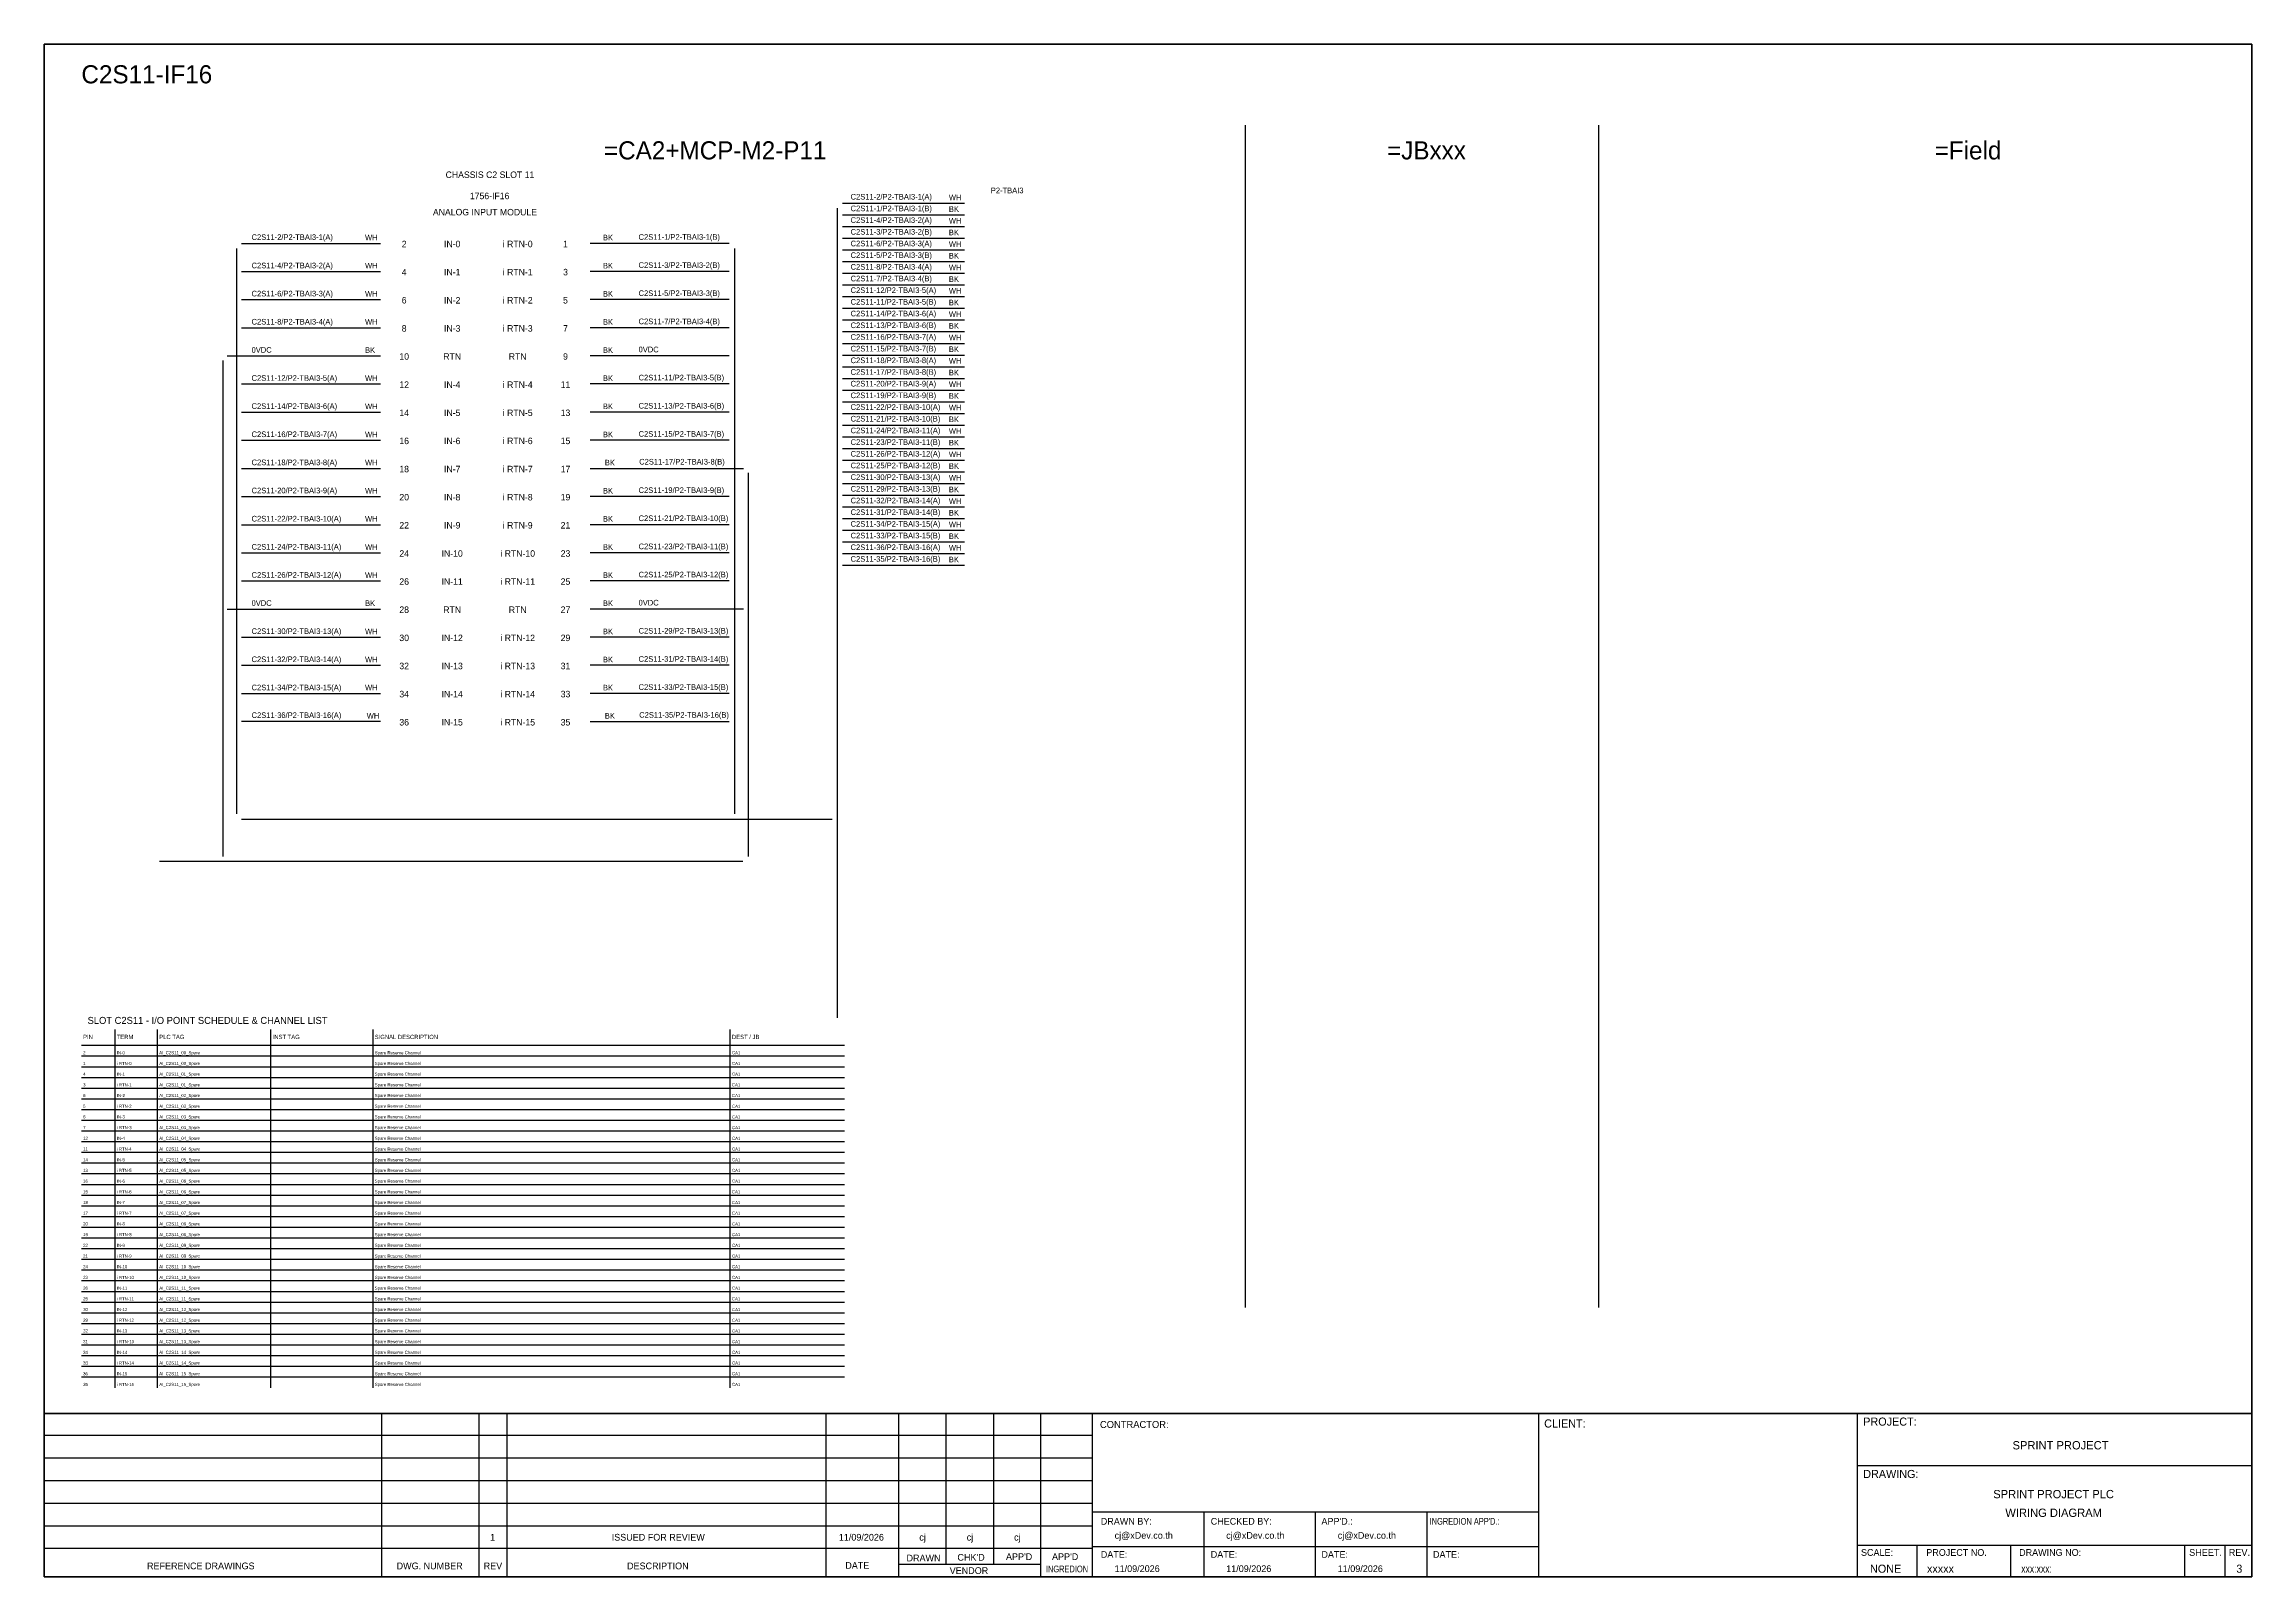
# Model space of a CAD drawing. Header units: metres. Extents: x 0 to 54213, y 0 to 2704.
# Drawn here: x 12580 to 16473, y 0 to 2704 of the extents above; entities that cross this region are included whole.
import ezdxf
from ezdxf.enums import TextEntityAlignment as Align

# ---------------------------------------------------------------- set-up
doc = ezdxf.new("R2010")
doc.units = ezdxf.units.M

msp = doc.modelspace()

# ---------------------------------------------------------------- linework, layer by layer
at = {"ltscale": 25.4}
for p, q in [((13987.6, 2403.1), (14203, 2403.1)), ((13788.1, 2352.7), (13542.8, 2352.7)), ((13987.6, 2361.9), (14203, 2361.9)), ((13788.1, 2303.1), (13542.8, 2303.1)), ((13987.6, 2320.6), (14203, 2320.6)), ((13987.6, 2279.4), (14203, 2279.4)), ((13788.1, 2253.5), (13542.8, 2253.5)), ((13987.6, 2238.2), (14203, 2238.2)), ((13788.1, 2203.8), (13542.8, 2203.8)), ((13987.6, 2197), (14203, 2197)), ((12902.8, 2154.2), (13173.3, 2154.2)), ((13788.1, 2154.2), (13542.8, 2154.2)), ((13987.6, 2155.7), (14203, 2155.7)), ((13788.1, 2104.6), (13542.8, 2104.6)), ((13987.6, 2114.5), (14203, 2114.5)), ((13987.6, 2073.3), (14203, 2073.3)), ((13788.1, 2055), (13542.8, 2055)), ((13987.6, 2032.1), (14203, 2032.1)), ((13788.1, 2005.3), (13542.8, 2005.3)), ((13987.6, 1990.8), (14203, 1990.8)), ((13542.8, 1955.7), (13813.3, 1955.7)), ((13987.6, 1949.6), (14203, 1949.6)), ((13987.6, 1908.4), (14203, 1908.4)), ((13788.1, 1906.1), (13542.8, 1906.1)), ((13788.1, 1856.4), (13542.8, 1856.4)), ((13987.6, 1867.2), (14203, 1867.2)), ((13788.1, 1806.8), (13542.8, 1806.8)), ((13987.6, 1825.9), (14203, 1825.9)), ((13788.1, 1757.2), (13542.8, 1757.2)), ((13987.6, 1784.7), (14203, 1784.7)), ((12902.8, 1707.5), (13173.3, 1707.5)), ((13813.3, 1707.5), (13542.8, 1707.5)), ((13788.1, 1657.9), (13542.8, 1657.9)), ((13788.1, 1608.3), (13542.8, 1608.3)), ((13788.1, 1558.6), (13542.8, 1558.6)), ((13542.8, 1509), (13788.1, 1509))]:
    msp.add_line(p, q, dxfattribs=at)
at = {"color": 7}
for p, q in [((12645.6, 937.9), (13991.4, 937.9)), ((12704.9, 333.8), (12704.9, 965.9)), ((12779.9, 333.8), (12779.9, 965.9)), ((12979.9, 333.8), (12979.9, 965.9)), ((13159.9, 333.8), (13159.9, 965.9)), ((13789.9, 333.8), (13789.9, 965.9))]:
    msp.add_line(p, q, dxfattribs=at)
at = {"color": 8}
for p, q in [((12645.6, 919), (13991.4, 919)), ((12645.6, 900.1), (13991.4, 900.1)), ((12645.6, 881.3), (13991.4, 881.3)), ((12645.6, 862.4), (13991.4, 862.4)), ((12645.6, 843.5), (13991.4, 843.5)), ((12645.6, 824.6), (13991.4, 824.6)), ((12645.6, 805.8), (13991.4, 805.8)), ((12645.6, 786.9), (13991.4, 786.9)), ((12645.6, 768), (13991.4, 768)), ((12645.6, 749.1), (13991.4, 749.1)), ((12645.6, 730.2), (13991.4, 730.2)), ((12645.6, 711.4), (13991.4, 711.4)), ((12645.6, 692.5), (13991.4, 692.5)), ((12645.6, 673.6), (13991.4, 673.6)), ((12645.6, 654.7), (13991.4, 654.7)), ((12645.6, 635.9), (13991.4, 635.9)), ((12645.6, 617), (13991.4, 617)), ((12645.6, 598.1), (13991.4, 598.1)), ((12645.6, 579.2), (13991.4, 579.2)), ((12645.6, 560.3), (13991.4, 560.3)), ((12645.6, 541.5), (13991.4, 541.5)), ((12645.6, 522.6), (13991.4, 522.6)), ((12645.6, 503.7), (13991.4, 503.7)), ((12645.6, 484.8), (13991.4, 484.8)), ((12645.6, 465.9), (13991.4, 465.9)), ((12645.6, 447.1), (13991.4, 447.1)), ((12645.6, 428.2), (13991.4, 428.2)), ((12645.6, 409.3), (13991.4, 409.3)), ((12645.6, 390.4), (13991.4, 390.4)), ((12645.6, 371.6), (13991.4, 371.6)), ((12645.6, 352.7), (13991.4, 352.7))]:
    msp.add_line(p, q, dxfattribs=at)
at = {"color": 4}
for p, q in [((15882.2, 56.1), (15882.2, 0)), ((16047.5, 56.1), (16047.5, 0))]:
    msp.add_line(p, q, dxfattribs=at)
at = {"color": 4, "ltscale": 0.5}
for p, q in [((16354.6, 56.1), (16354.6, 0)), ((16354.6, 56.1), (16354.6, 0)), ((16425.8, 56.1), (16425.8, 0)), ((16425.8, 56.1), (16425.8, 0))]:
    msp.add_line(p, q, dxfattribs=at)
at = {"layer": 'GT_1', "color": 4}
for p, q in [((13175.3, 0), (13175.3, 288.2)), ((13347.2, 0), (13347.2, 288.2)), ((13396.3, 0), (13396.3, 288.2)), ((13959, 0), (13959, 288.2)), ((14087.3, 0), (14087.3, 288.2)), ((14170.9, 21.8), (14170.9, 288.2)), ((14254.4, 21.8), (14254.4, 288.2)), ((14337.7, 0), (14337.7, 288.2)), ((14428.7, 0), (14428.7, 288.2)), ((15215.7, 0), (15215.7, 288.2)), ((15778, 0), (15778, 288.2)), ((15778, 0), (15778, 288.2)), ((15778, 0), (15778, 288.2)), ((14428.7, 249.3), (12579.9, 249.3)), ((14428.7, 209.5), (12579.9, 209.5)), ((14428.7, 169.6), (12579.9, 169.6)), ((14428.7, 129.7), (12579.9, 129.7)), ((14428.7, 89.7), (12579.9, 89.7)), ((15215.7, 114.3), (14428.7, 114.3)), ((14625.5, 0), (14625.5, 114.3)), ((14822.2, 0), (14822.2, 114.3)), ((15019, 0), (15019, 114.3)), ((14428.6, 49.8), (12579.9, 49.8)), ((15215.7, 52.9), (14428.7, 52.9)), ((15778, 56.1), (16473.2, 56.1)), ((14337.7, 21.8), (14087.3, 21.8))]:
    msp.add_line(p, q, dxfattribs=at)
at = {"layer": 'HELPPOINT', "color": 4, "lineweight": 35}
for p, q in [((12579.9, 0), (12579.9, 2704.2)), ((12579.9, 2704.2), (16473.2, 2704.2)), ((12579.9, 0), (12579.9, 2704.2)), ((12579.9, 2704.2), (16473.2, 2704.2)), ((16473.2, 2704.2), (16473.2, 0)), ((16473.2, 2704.2), (16473.2, 0)), ((16473.2, 0), (12579.9, 0)), ((16473.2, 0), (12579.9, 0))]:
    msp.add_line(p, q, dxfattribs=at)
at = {"layer": 'HELPPOINT', "color": 4}
for p, q in [((15778, 196.6), (16473.2, 196.6)), ((15778, 196.6), (16473.2, 196.6)), ((15778, 56.1), (16473.2, 56.1))]:
    msp.add_line(p, q, dxfattribs=at)
at = {"layer": 'IE-WIRE', "color": 4, "ltscale": 25.4}
for p, q in [((13978.5, 2414.6), (13978.5, 986.1)), ((13987.6, 2423.7), (14203, 2423.7)), ((13987.6, 2382.5), (14203, 2382.5)), ((12918.9, 2343.6), (12918.9, 1346.2)), ((12928.1, 2352.7), (13173.3, 2352.7)), ((13797.2, 2343.6), (13797.2, 1346.2)), ((13987.6, 2341.2), (14203, 2341.2)), ((12928.1, 2303.1), (13173.3, 2303.1)), ((13987.6, 2300), (14203, 2300)), ((13987.6, 2258.8), (14203, 2258.8)), ((12928.1, 2253.5), (13173.3, 2253.5)), ((12928.1, 2203.8), (13173.3, 2203.8)), ((13987.6, 2217.6), (14203, 2217.6)), ((13987.6, 2176.3), (14203, 2176.3)), ((12928.1, 2104.6), (13173.3, 2104.6)), ((13987.6, 2135.1), (14203, 2135.1)), ((13987.6, 2093.9), (14203, 2093.9)), ((12928.1, 2055), (13173.3, 2055)), ((13987.6, 2052.7), (14203, 2052.7)), ((12928.1, 2005.3), (13173.3, 2005.3)), ((13987.6, 2011.5), (14203, 2011.5)), ((12928.1, 1955.7), (13173.3, 1955.7)), ((13987.6, 1970.2), (14203, 1970.2)), ((13987.6, 1929), (14203, 1929)), ((12928.1, 1906.1), (13173.3, 1906.1)), ((13987.6, 1887.8), (14203, 1887.8)), ((12928.1, 1856.4), (13173.3, 1856.4)), ((13987.6, 1846.6), (14203, 1846.6)), ((12928.1, 1806.8), (13173.3, 1806.8)), ((13987.6, 1805.3), (14203, 1805.3)), ((12928.1, 1757.2), (13173.3, 1757.2)), ((12928.1, 1657.9), (13173.3, 1657.9)), ((12928.1, 1608.3), (13173.3, 1608.3)), ((12928.1, 1558.6), (13173.3, 1558.6)), ((13173.3, 1509), (12928.1, 1509))]:
    msp.add_line(p, q, dxfattribs=at)
at = {"layer": 'IE-WIRE', "color": 7, "ltscale": 25.4}
for p, q in [((12894.8, 2146.2), (12894.8, 1270.9)), ((13821.3, 1947.7), (13821.3, 1270.9)), ((13812.3, 1262), (12783.3, 1262))]:
    msp.add_line(p, q, dxfattribs=at)
at = {"layer": 'IE-WIRE', "color": 4}
msp.add_line((12928, 1337), (13969.3, 1337), dxfattribs=at)
at = {"layer": 'MEMBER', "color": 4, "lineweight": 35}
msp.add_line((12579.9, 288.2), (16473.2, 288.2), dxfattribs=at)
msp.add_line((12579.9, 288.2), (16473.2, 288.2), dxfattribs=at)
at = {"layer": 'MEMBER', "color": 4}
for p, q in [((15778, 196.6), (16473.2, 196.6)), ((15778, 196.6), (16473.2, 196.6)), ((15778, 56.1), (16473.2, 56.1)), ((15778, 56.1), (16473.2, 56.1))]:
    msp.add_line(p, q, dxfattribs=at)
at = {"layer": 'x01001-FrameArea'}
for p, q in [((14698.1, 2561.5), (14698.1, 475)), ((15321.2, 2561.5), (15321.2, 475))]:
    msp.add_line(p, q, dxfattribs=at)

# ---------------------------------------------------------------- texts
at = {"color": 2}
msp.add_text('C2S11-IF16', height=32, dxfattribs=at).set_placement((12645.6, 2635))
for s, height, p in [('=CA2+MCP-M2-P11', 32, (13763.3, 2516.8)), ('=JBxxx', 32, (15017.6, 2516.8)), ('=Field', 32, (15972.7, 2516.8)), ('CHASSIS C2 SLOT 11', 11.441, (13366.1, 2473.8)), ('1756-IF16', 11.44, (13365.5, 2436.4)), ('ANALOG INPUT MODULE', 11.441, (13357.3, 2407.8)), ('2', 11.4, (13214.8, 2351.6)), ('IN-0', 11.44, (13299.5, 2351.6)), ('i RTN-0', 11.44, (13415, 2351.6)), ('1', 11.4, (13499.3, 2351.6)), ('4', 11.4, (13214.8, 2302)), ('IN-1', 11.44, (13299.5, 2302)), ('i RTN-1', 11.44, (13415, 2302)), ('3', 11.4, (13499.3, 2302)), ('6', 11.4, (13214.8, 2252.3)), ('IN-2', 11.44, (13299.5, 2252.3)), ('i RTN-2', 11.44, (13415, 2252.3)), ('5', 11.4, (13499.3, 2252.3)), ('8', 11.4, (13214.8, 2202.7)), ('IN-3', 11.44, (13299.5, 2202.7)), ('i RTN-3', 11.44, (13415, 2202.7)), ('7', 11.4, (13499.3, 2202.7)), ('10', 11.44, (13214.8, 2153.1)), ('RTN', 11.44, (13299.5, 2153.1)), ('RTN', 11.44, (13415, 2153.1)), ('9', 11.4, (13499.3, 2153.1)), ('12', 11.44, (13214.8, 2103.4)), ('IN-4', 11.44, (13299.5, 2103.4)), ('i RTN-4', 11.44, (13415, 2103.4)), ('11', 11.44, (13499.3, 2103.4)), ('14', 11.44, (13214.8, 2053.8)), ('IN-5', 11.44, (13299.5, 2053.8)), ('i RTN-5', 11.44, (13415, 2053.8)), ('13', 11.44, (13499.3, 2053.8)), ('16', 11.44, (13214.8, 2004.2)), ('IN-6', 11.44, (13299.5, 2004.2)), ('i RTN-6', 11.44, (13415, 2004.2)), ('15', 11.44, (13499.3, 2004.2)), ('18', 11.44, (13214.8, 1954.5)), ('IN-7', 11.44, (13299.5, 1954.5)), ('i RTN-7', 11.44, (13415, 1954.5)), ('17', 11.44, (13499.3, 1954.5)), ('20', 11.44, (13214.8, 1904.9)), ('IN-8', 11.44, (13299.5, 1904.9)), ('i RTN-8', 11.44, (13415, 1904.9)), ('19', 11.44, (13499.3, 1904.9)), ('22', 11.44, (13214.8, 1855.3)), ('IN-9', 11.44, (13299.5, 1855.3)), ('i RTN-9', 11.44, (13415, 1855.3)), ('21', 11.44, (13499.3, 1855.3)), ('24', 11.44, (13214.8, 1805.6)), ('IN-10', 11.44, (13299.5, 1805.6)), ('i RTN-10', 11.44, (13415, 1805.6)), ('23', 11.44, (13499.3, 1805.6)), ('26', 11.44, (13214.8, 1756)), ('IN-11', 11.44, (13299.5, 1756)), ('i RTN-11', 11.44, (13415, 1756)), ('25', 11.44, (13499.3, 1756)), ('28', 11.44, (13214.8, 1706.4)), ('RTN', 11.44, (13299.5, 1706.4)), ('RTN', 11.44, (13415, 1706.4)), ('27', 11.44, (13499.3, 1706.4)), ('30', 11.44, (13214.8, 1656.7)), ('IN-12', 11.44, (13299.5, 1656.7)), ('i RTN-12', 11.44, (13415, 1656.7)), ('29', 11.44, (13499.3, 1656.7)), ('32', 11.44, (13214.8, 1607.1)), ('IN-13', 11.44, (13299.5, 1607.1)), ('i RTN-13', 11.44, (13415, 1607.1)), ('31', 11.44, (13499.3, 1607.1)), ('34', 11.44, (13214.8, 1557.5)), ('IN-14', 11.44, (13299.5, 1557.5)), ('i RTN-14', 11.44, (13415, 1557.5)), ('33', 11.44, (13499.3, 1557.5)), ('36', 11.44, (13214.8, 1507.8)), ('IN-15', 11.44, (13299.5, 1507.8)), ('i RTN-15', 11.44, (13415, 1507.8)), ('35', 11.44, (13499.3, 1507.8))]:
    msp.add_text(s, height=height, dxfattribs=at).set_placement(p, align=Align.MIDDLE_CENTER)
at = {"color": 4}
for s, height, p in [('C2S11-2/P2-TBAI3-1(A)', 9.949, (14002.1, 2430)), ('WH', 9.95, (14175.4, 2428.9)), ('C2S11-4/P2-TBAI3-2(A)', 9.949, (14002.1, 2388.8)), ('WH', 9.95, (14175.4, 2387.7)), ('C2S11-2/P2-TBAI3-1(A)', 9.949, (12945.7, 2358.7)), ('WH', 9.95, (13145.8, 2358)), ('C2S11-6/P2-TBAI3-3(A)', 9.949, (14002.1, 2347.5)), ('WH', 9.95, (14175.4, 2346.5)), ('C2S11-4/P2-TBAI3-2(A)', 9.949, (12945.7, 2308.7)), ('WH', 9.95, (13145.8, 2308.4)), ('C2S11-8/P2-TBAI3-4(A)', 9.949, (14002.1, 2306.3)), ('WH', 9.95, (14175.4, 2305.3)), ('C2S11-6/P2-TBAI3-3(A)', 9.949, (12945.7, 2259.1)), ('WH', 9.95, (13145.8, 2258.7)), ('C2S11-12/P2-TBAI3-5(A)', 9.949, (14002.1, 2265.1)), ('WH', 9.95, (14175.4, 2264.1)), ('C2S11-8/P2-TBAI3-4(A)', 9.949, (12945.7, 2209.5)), ('C2S11-14/P2-TBAI3-6(A)', 9.949, (14002.1, 2223.9)), ('WH', 9.95, (14175.4, 2222.8)), ('WH', 9.95, (13145.8, 2209.1)), ('C2S11-16/P2-TBAI3-7(A)', 9.949, (14002.1, 2182.6)), ('WH', 9.95, (14175.4, 2181.6)), ('C2S11-18/P2-TBAI3-8(A)', 9.949, (14002.1, 2141.4)), ('WH', 9.95, (14175.4, 2140.4)), ('C2S11-12/P2-TBAI3-5(A)', 9.949, (12945.7, 2110.2)), ('WH', 9.95, (13145.8, 2109.8)), ('C2S11-20/P2-TBAI3-9(A)', 9.949, (14002.1, 2100.2)), ('WH', 9.95, (14175.4, 2099.2)), ('C2S11-14/P2-TBAI3-6(A)', 9.949, (12945.7, 2060.6)), ('WH', 9.95, (13145.8, 2060.2)), ('C2S11-22/P2-TBAI3-10(A)', 9.949, (14002.1, 2059)), ('WH', 9.95, (14175.4, 2057.9)), ('C2S11-24/P2-TBAI3-11(A)', 9.949, (14002.1, 2017.7)), ('WH', 9.95, (14175.4, 2016.7)), ('C2S11-16/P2-TBAI3-7(A)', 9.949, (12945.7, 2010.9)), ('WH', 9.95, (13145.8, 2010.6)), ('C2S11-26/P2-TBAI3-12(A)', 9.949, (14002.1, 1976.5)), ('C2S11-18/P2-TBAI3-8(A)', 9.949, (12945.7, 1961.3)), ('WH', 9.95, (13145.8, 1960.9)), ('WH', 9.95, (14175.4, 1975.5)), ('C2S11-20/P2-TBAI3-9(A)', 9.949, (12945.7, 1911.7)), ('WH', 9.95, (13145.8, 1911.3)), ('C2S11-30/P2-TBAI3-13(A)', 9.949, (14002.1, 1935.3)), ('WH', 9.95, (14175.4, 1934.3)), ('C2S11-22/P2-TBAI3-10(A)', 9.949, (12945.7, 1862)), ('WH', 9.95, (13145.8, 1861.7)), ('C2S11-32/P2-TBAI3-14(A)', 9.949, (14002.1, 1894.1)), ('WH', 9.95, (14175.4, 1893)), ('C2S11-34/P2-TBAI3-15(A)', 9.949, (14002.1, 1852.8)), ('WH', 9.95, (14175.4, 1851.8)), ('C2S11-24/P2-TBAI3-11(A)', 9.949, (12945.7, 1812.4)), ('WH', 9.95, (13145.8, 1812)), ('C2S11-36/P2-TBAI3-16(A)', 9.949, (14002.1, 1811.6)), ('WH', 9.95, (14175.4, 1810.6)), ('C2S11-26/P2-TBAI3-12(A)', 9.949, (12945.7, 1762.8)), ('WH', 9.95, (13145.8, 1762.4)), ('C2S11-30/P2-TBAI3-13(A)', 9.949, (12945.7, 1663.5)), ('WH', 9.95, (13145.8, 1663.1)), ('C2S11-32/P2-TBAI3-14(A)', 9.949, (12945.7, 1613.9)), ('WH', 9.95, (13145.8, 1613.5)), ('C2S11-34/P2-TBAI3-15(A)', 9.949, (12945.7, 1564.2)), ('WH', 9.95, (13145.8, 1563.9)), ('C2S11-36/P2-TBAI3-16(A)', 9.949, (12945.7, 1515.3)), ('WH', 9.95, (13148.8, 1514.2))]:
    msp.add_text(s, height=height, dxfattribs=at).set_placement(p)
for s, height, p in [('C2S11-1/P2-TBAI3-1(B)', 9.949, (14002.1, 2409.4)), ('BK', 9.95, (14175.4, 2408.3)), ('C2S11-3/P2-TBAI3-2(B)', 9.949, (14002.1, 2368.1)), ('BK', 9.95, (14175.4, 2367.1)), ('BK', 9.95, (13565.3, 2358)), ('C2S11-1/P2-TBAI3-1(B)', 9.949, (13628.2, 2359)), ('C2S11-5/P2-TBAI3-3(B)', 9.949, (14002.1, 2326.9)), ('BK', 9.95, (13565.3, 2308.4)), ('C2S11-3/P2-TBAI3-2(B)', 9.949, (13628.2, 2309.4)), ('BK', 9.95, (14175.4, 2325.9)), ('BK', 9.95, (13565.3, 2258.7)), ('C2S11-5/P2-TBAI3-3(B)', 9.949, (13628.2, 2259.8)), ('C2S11-7/P2-TBAI3-4(B)', 9.949, (14002.1, 2285.7)), ('BK', 9.95, (14175.4, 2284.7)), ('C2S11-7/P2-TBAI3-4(B)', 9.949, (13628.2, 2210.1)), ('C2S11-11/P2-TBAI3-5(B)', 9.949, (14002.1, 2244.5)), ('BK', 9.95, (14175.4, 2243.4)), ('BK', 9.95, (13565.3, 2209.1)), ('C2S11-13/P2-TBAI3-6(B)', 9.949, (14002.1, 2203.2)), ('BK', 9.95, (14175.4, 2202.2)), ('0VDC', 9.95, (12945.7, 2159.8)), ('BK', 9.95, (13145.8, 2159.5)), ('BK', 9.95, (13565.3, 2159.5)), ('0VDC', 9.95, (13628.2, 2160.5)), ('C2S11-15/P2-TBAI3-7(B)', 9.949, (14002.1, 2162)), ('BK', 9.95, (14175.4, 2161)), ('BK', 9.95, (13565.3, 2109.8)), ('C2S11-11/P2-TBAI3-5(B)', 9.949, (13628.2, 2110.9)), ('C2S11-17/P2-TBAI3-8(B)', 9.949, (14002.1, 2120.8)), ('BK', 9.95, (14175.4, 2119.8)), ('BK', 9.95, (13565.3, 2060.2)), ('C2S11-13/P2-TBAI3-6(B)', 9.949, (13628.2, 2061.2)), ('C2S11-19/P2-TBAI3-9(B)', 9.949, (14002.1, 2079.6)), ('BK', 9.95, (14175.4, 2078.5)), ('C2S11-21/P2-TBAI3-10(B)', 9.949, (14002.1, 2038.4)), ('BK', 9.95, (14175.4, 2037.3)), ('BK', 9.95, (13565.3, 2010.6)), ('C2S11-15/P2-TBAI3-7(B)', 9.949, (13628.2, 2011.6)), ('C2S11-23/P2-TBAI3-11(B)', 9.949, (14002.1, 1997.1)), ('BK', 9.95, (14175.4, 1996.1)), ('BK', 9.95, (13568.7, 1960.9)), ('C2S11-17/P2-TBAI3-8(B)', 9.949, (13629.3, 1962.5)), ('C2S11-25/P2-TBAI3-12(B)', 9.949, (14002.1, 1955.9)), ('BK', 9.95, (14175.4, 1954.9)), ('BK', 9.95, (13565.3, 1911.3)), ('C2S11-19/P2-TBAI3-9(B)', 9.949, (13628.2, 1912.3)), ('C2S11-29/P2-TBAI3-13(B)', 9.949, (14002.1, 1914.7)), ('BK', 9.95, (14175.4, 1913.6)), ('BK', 9.95, (13565.3, 1861.7)), ('C2S11-21/P2-TBAI3-10(B)', 9.949, (13628.2, 1862.7)), ('C2S11-31/P2-TBAI3-14(B)', 9.949, (14002.1, 1873.5)), ('BK', 9.95, (14175.4, 1872.4)), ('C2S11-33/P2-TBAI3-15(B)', 9.949, (14002.1, 1832.2)), ('BK', 9.95, (14175.4, 1831.2)), ('BK', 9.95, (13565.3, 1812)), ('C2S11-23/P2-TBAI3-11(B)', 9.949, (13628.2, 1813.1)), ('C2S11-35/P2-TBAI3-16(B)', 9.949, (14002.1, 1791)), ('BK', 9.95, (14175.4, 1790)), ('BK', 9.95, (13565.3, 1762.4)), ('C2S11-25/P2-TBAI3-12(B)', 9.949, (13628.2, 1763.4)), ('0VDC', 9.95, (12945.7, 1713.1)), ('BK', 9.95, (13145.8, 1712.8)), ('BK', 9.95, (13565.3, 1712.8)), ('0VDC', 9.95, (13628.2, 1713.8)), ('C2S11-29/P2-TBAI3-13(B)', 9.949, (13628.2, 1664.2)), ('BK', 9.95, (13565.3, 1663.1)), ('BK', 9.95, (13565.3, 1613.5)), ('C2S11-31/P2-TBAI3-14(B)', 9.949, (13628.2, 1614.5)), ('BK', 9.95, (13565.3, 1563.9)), ('C2S11-33/P2-TBAI3-15(B)', 9.949, (13628.2, 1564.9)), ('BK', 9.95, (13568.7, 1514.2)), ('C2S11-35/P2-TBAI3-16(B)', 9.949, (13629.3, 1515.8))]:
    msp.add_text(s, height=height).set_placement(p)
msp.add_text('P2-TBAI3', height=9.95, dxfattribs=at).set_placement((14278.2, 2446.1), align=Align.MIDDLE_CENTER)
at = {"color": 3}
for s, p in [('PIN', (12648.6, 948.9)), ('TERM', (12707.9, 948.9)), ('PLC TAG', (12782.9, 948.9)), ('INST TAG', (12982.9, 948.9)), ('SIGNAL DESCRIPTION', (13162.9, 948.9)), ('DEST / JB', (13792.9, 948.9))]:
    msp.add_text(s, height=7.5, dxfattribs=at).set_placement(p)
at = {"color": 7}
for s, p in [('2', (12648.6, 922)), ('1', (12648.6, 903.1)), ('i RTN-0', (12707.9, 903.1)), ('IN-0', (12707.9, 922)), ('AI_C2S11_00_Spare', (12782.9, 922)), ('AI_C2S11_00_Spare', (12782.9, 903.1)), ('Spare Reserve Channel', (13162.9, 922)), ('Spare Reserve Channel', (13162.9, 903.1)), ('CA1', (13792.9, 922)), ('CA1', (13792.9, 903.1)), ('4', (12648.6, 884.3)), ('3', (12648.6, 865.4)), ('i RTN-1', (12707.9, 865.4)), ('IN-1', (12707.9, 884.3)), ('AI_C2S11_01_Spare', (12782.9, 884.3)), ('AI_C2S11_01_Spare', (12782.9, 865.4)), ('Spare Reserve Channel', (13162.9, 884.3)), ('Spare Reserve Channel', (13162.9, 865.4)), ('CA1', (13792.9, 884.3)), ('CA1', (13792.9, 865.4)), ('5', (12648.6, 827.6)), ('6', (12648.6, 846.5)), ('i RTN-2', (12707.9, 827.6)), ('IN-2', (12707.9, 846.5)), ('AI_C2S11_02_Spare', (12782.9, 846.5)), ('AI_C2S11_02_Spare', (12782.9, 827.6)), ('Spare Reserve Channel', (13162.9, 846.5)), ('Spare Reserve Channel', (13162.9, 827.6)), ('CA1', (13792.9, 846.5)), ('CA1', (13792.9, 827.6)), ('8', (12648.6, 808.8)), ('7', (12648.6, 789.9)), ('i RTN-3', (12707.9, 789.9)), ('IN-3', (12707.9, 808.8)), ('AI_C2S11_03_Spare', (12782.9, 808.8)), ('AI_C2S11_03_Spare', (12782.9, 789.9)), ('Spare Reserve Channel', (13162.9, 808.8)), ('Spare Reserve Channel', (13162.9, 789.9)), ('CA1', (13792.9, 808.8)), ('CA1', (13792.9, 789.9)), ('12', (12648.6, 771)), ('11', (12648.6, 752.1)), ('i RTN-4', (12707.9, 752.1)), ('IN-4', (12707.9, 771)), ('AI_C2S11_04_Spare', (12782.9, 771)), ('AI_C2S11_04_Spare', (12782.9, 752.1)), ('Spare Reserve Channel', (13162.9, 771)), ('Spare Reserve Channel', (13162.9, 752.1)), ('CA1', (13792.9, 771)), ('CA1', (13792.9, 752.1)), ('14', (12648.6, 733.2)), ('13', (12648.6, 714.4)), ('16', (12648.6, 695.5)), ('i RTN-5', (12707.9, 714.4)), ('IN-5', (12707.9, 733.2)), ('IN-6', (12707.9, 695.5)), ('AI_C2S11_05_Spare', (12782.9, 733.2)), ('AI_C2S11_05_Spare', (12782.9, 714.4)), ('AI_C2S11_06_Spare', (12782.9, 695.5)), ('Spare Reserve Channel', (13162.9, 733.2)), ('Spare Reserve Channel', (13162.9, 714.4)), ('Spare Reserve Channel', (13162.9, 695.5)), ('CA1', (13792.9, 733.2)), ('CA1', (13792.9, 714.4)), ('CA1', (13792.9, 695.5)), ('15', (12648.6, 676.6)), ('18', (12648.6, 657.7)), ('i RTN-6', (12707.9, 676.6)), ('IN-7', (12707.9, 657.7)), ('AI_C2S11_06_Spare', (12782.9, 676.6)), ('AI_C2S11_07_Spare', (12782.9, 657.7)), ('Spare Reserve Channel', (13162.9, 676.6)), ('Spare Reserve Channel', (13162.9, 657.7)), ('CA1', (13792.9, 676.6)), ('CA1', (13792.9, 657.7)), ('20', (12648.6, 620)), ('17', (12648.6, 638.9)), ('i RTN-7', (12707.9, 638.9)), ('IN-8', (12707.9, 620)), ('AI_C2S11_07_Spare', (12782.9, 638.9)), ('AI_C2S11_08_Spare', (12782.9, 620)), ('Spare Reserve Channel', (13162.9, 638.9)), ('Spare Reserve Channel', (13162.9, 620)), ('CA1', (13792.9, 638.9)), ('CA1', (13792.9, 620)), ('22', (12648.6, 582.2)), ('19', (12648.6, 601.1)), ('i RTN-8', (12707.9, 601.1)), ('IN-9', (12707.9, 582.2)), ('AI_C2S11_08_Spare', (12782.9, 601.1)), ('AI_C2S11_09_Spare', (12782.9, 582.2)), ('Spare Reserve Channel', (13162.9, 601.1)), ('Spare Reserve Channel', (13162.9, 582.2)), ('CA1', (13792.9, 601.1)), ('CA1', (13792.9, 582.2)), ('21', (12648.6, 563.3)), ('24', (12648.6, 544.5)), ('i RTN-9', (12707.9, 563.3)), ('IN-10', (12707.9, 544.5)), ('AI_C2S11_09_Spare', (12782.9, 563.3)), ('AI_C2S11_10_Spare', (12782.9, 544.5)), ('Spare Reserve Channel', (13162.9, 563.3)), ('Spare Reserve Channel', (13162.9, 544.5)), ('CA1', (13792.9, 563.3)), ('CA1', (13792.9, 544.5)), ('23', (12648.6, 525.6)), ('26', (12648.6, 506.7)), ('i RTN-10', (12707.9, 525.6)), ('IN-11', (12707.9, 506.7)), ('AI_C2S11_10_Spare', (12782.9, 525.6)), ('AI_C2S11_11_Spare', (12782.9, 506.7)), ('Spare Reserve Channel', (13162.9, 525.6)), ('Spare Reserve Channel', (13162.9, 506.7)), ('CA1', (13792.9, 525.6)), ('CA1', (13792.9, 506.7)), ('30', (12648.6, 468.9)), ('25', (12648.6, 487.8)), ('i RTN-11', (12707.9, 487.8)), ('IN-12', (12707.9, 468.9)), ('AI_C2S11_11_Spare', (12782.9, 487.8)), ('AI_C2S11_12_Spare', (12782.9, 468.9)), ('Spare Reserve Channel', (13162.9, 487.8)), ('Spare Reserve Channel', (13162.9, 468.9)), ('CA1', (13792.9, 487.8)), ('CA1', (13792.9, 468.9)), ('32', (12648.6, 431.2)), ('29', (12648.6, 450.1)), ('i RTN-12', (12707.9, 450.1)), ('IN-13', (12707.9, 431.2)), ('AI_C2S11_12_Spare', (12782.9, 450.1)), ('AI_C2S11_13_Spare', (12782.9, 431.2)), ('Spare Reserve Channel', (13162.9, 450.1)), ('Spare Reserve Channel', (13162.9, 431.2)), ('CA1', (13792.9, 450.1)), ('CA1', (13792.9, 431.2)), ('31', (12648.6, 412.3)), ('34', (12648.6, 393.4)), ('i RTN-13', (12707.9, 412.3)), ('IN-14', (12707.9, 393.4)), ('AI_C2S11_13_Spare', (12782.9, 412.3)), ('AI_C2S11_14_Spare', (12782.9, 393.4)), ('Spare Reserve Channel', (13162.9, 412.3)), ('Spare Reserve Channel', (13162.9, 393.4)), ('CA1', (13792.9, 412.3)), ('CA1', (13792.9, 393.4)), ('33', (12648.6, 374.6)), ('36', (12648.6, 355.7)), ('i RTN-14', (12707.9, 374.6)), ('IN-15', (12707.9, 355.7)), ('AI_C2S11_14_Spare', (12782.9, 374.6)), ('AI_C2S11_15_Spare', (12782.9, 355.7)), ('Spare Reserve Channel', (13162.9, 374.6)), ('Spare Reserve Channel', (13162.9, 355.7)), ('CA1', (13792.9, 374.6)), ('CA1', (13792.9, 355.7)), ('35', (12648.6, 336.8)), ('i RTN-15', (12707.9, 336.8)), ('AI_C2S11_15_Spare', (12782.9, 336.8)), ('Spare Reserve Channel', (13162.9, 336.8)), ('CA1', (13792.9, 336.8))]:
    msp.add_text(s, height=5.5, dxfattribs=at).set_placement(p)
at = {"color": 4, "ltscale": 100}
for s, p in [('SPRINT PROJECT', (16135.8, 232.2)), ('SPRINT PROJECT PLC', (16123.6, 146)), ('WIRING DIAGRAM', (16123.6, 113.1))]:
    msp.add_text(s, height=14.693, dxfattribs=at).set_placement(p, align=Align.MIDDLE_CENTER)
at = {"layer": 'GT_1', "color": 4}
for s, p in [('CLIENT:', (15225.2, 263.5)), ('PROJECT:', (15787.9, 266.8)), ('DRAWING:', (15787.9, 174.4))]:
    msp.add_text(s, height=14.25, dxfattribs=at).set_placement(p)
at = {"layer": 'MEMBER', "color": 4, "ltscale": 0.8}
for s, height, p in [('SLOT C2S11 - I/O POINT SCHEDULE & CHANNEL LIST', 12.35, (12656.5, 975.6)), ('CONTRACTOR:', 12.35, (14441.8, 262.7)), ('DRAWN BY:', 11.88, (14443.3, 92.1)), ('cj@xDev.co.th', 11.875, (14467.7, 67.2)), ('CHECKED BY:', 11.875, (14637.2, 92.1)), ('cj@xDev.co.th', 11.875, (14664.5, 67.2)), ("APP'D.:", 11.88, (14832.4, 92.1)), ('cj@xDev.co.th', 11.875, (14861.2, 67.2)), ('DRAWN', 11.88, (14100.7, 27.3)), ("CHK'D", 11.88, (14190.5, 28.5)), ("APP'D", 11.88, (14276.1, 29.7)), ("APP'D", 11.88, (14357.3, 29.7)), ('DATE:', 11.88, (14443.3, 33.6)), ('DATE:', 11.88, (14637.2, 33.6)), ('DATE:', 11.88, (14832.4, 33.6)), ('DATE:', 11.88, (15029.2, 33.6)), ('SCALE:', 11.88, (15783.9, 37.1)), ('PROJECT NO.', 11.875, (15899.1, 37.1)), ('DRAWING NO:', 11.875, (16062.8, 37.1)), ('SHEET.', 12, (16362.6, 37.1)), ('REV.', 12, (16432.5, 37.1)), ('REFERENCE DRAWINGS', 11.875, (12761.3, 13.4)), ('DWG. NUMBER', 11.875, (13201.5, 13.4)), ('REV', 11.88, (13355, 13.4)), ('DESCRIPTION', 11.875, (13607.9, 13.4)), ('DATE', 11.88, (13992.7, 14.2)), ('VENDOR', 11.88, (14176.8, 5.1)), ('11/09/2026', 11.88, (14467.7, 8.5)), ('11/09/2026', 11.88, (14664.5, 8.5)), ('11/09/2026', 11.88, (14861.2, 8.5)), ('NONE', 14.23, (15799.9, 7.3)), ('xxxxx', 14.23, (15900.3, 7.3))]:
    msp.add_text(s, height=height, dxfattribs=at).set_placement(p)
at = {"layer": 'MEMBER', "color": 4, "ltscale": 0.8, "width": 0.8}
for s, height, p in [("INGREDION APP'D.:", 11.875, (15023.2, 92.1)), ('INGREDION', 11.88, (14346.5, 8)), ('xxx:xxx:', 14.23, (16066.5, 7.3))]:
    msp.add_text(s, height=height, dxfattribs=at).set_placement(p)
at = {"layer": 'MEMBER', "color": 4, "ltscale": 0.8}
for s, height, p in [('1', 11.9, (13370.8, 69.9)), ('ISSUED FOR REVIEW', 11.875, (13662.9, 69.9)), ('11/09/2026', 11.88, (14021.1, 69.9)), ('cj', 11.88, (14129, 69.9)), ('cj', 11.88, (14212.6, 69.9)), ('cj', 11.88, (14296.1, 69.9))]:
    msp.add_text(s, height=height, dxfattribs=at).set_placement(p, align=Align.MIDDLE_CENTER)
msp.add_text('3', height=14.2, dxfattribs=at).set_placement((16451.1, 7.3), align=Align.CENTER)

doc.saveas('drawing.dxf')
